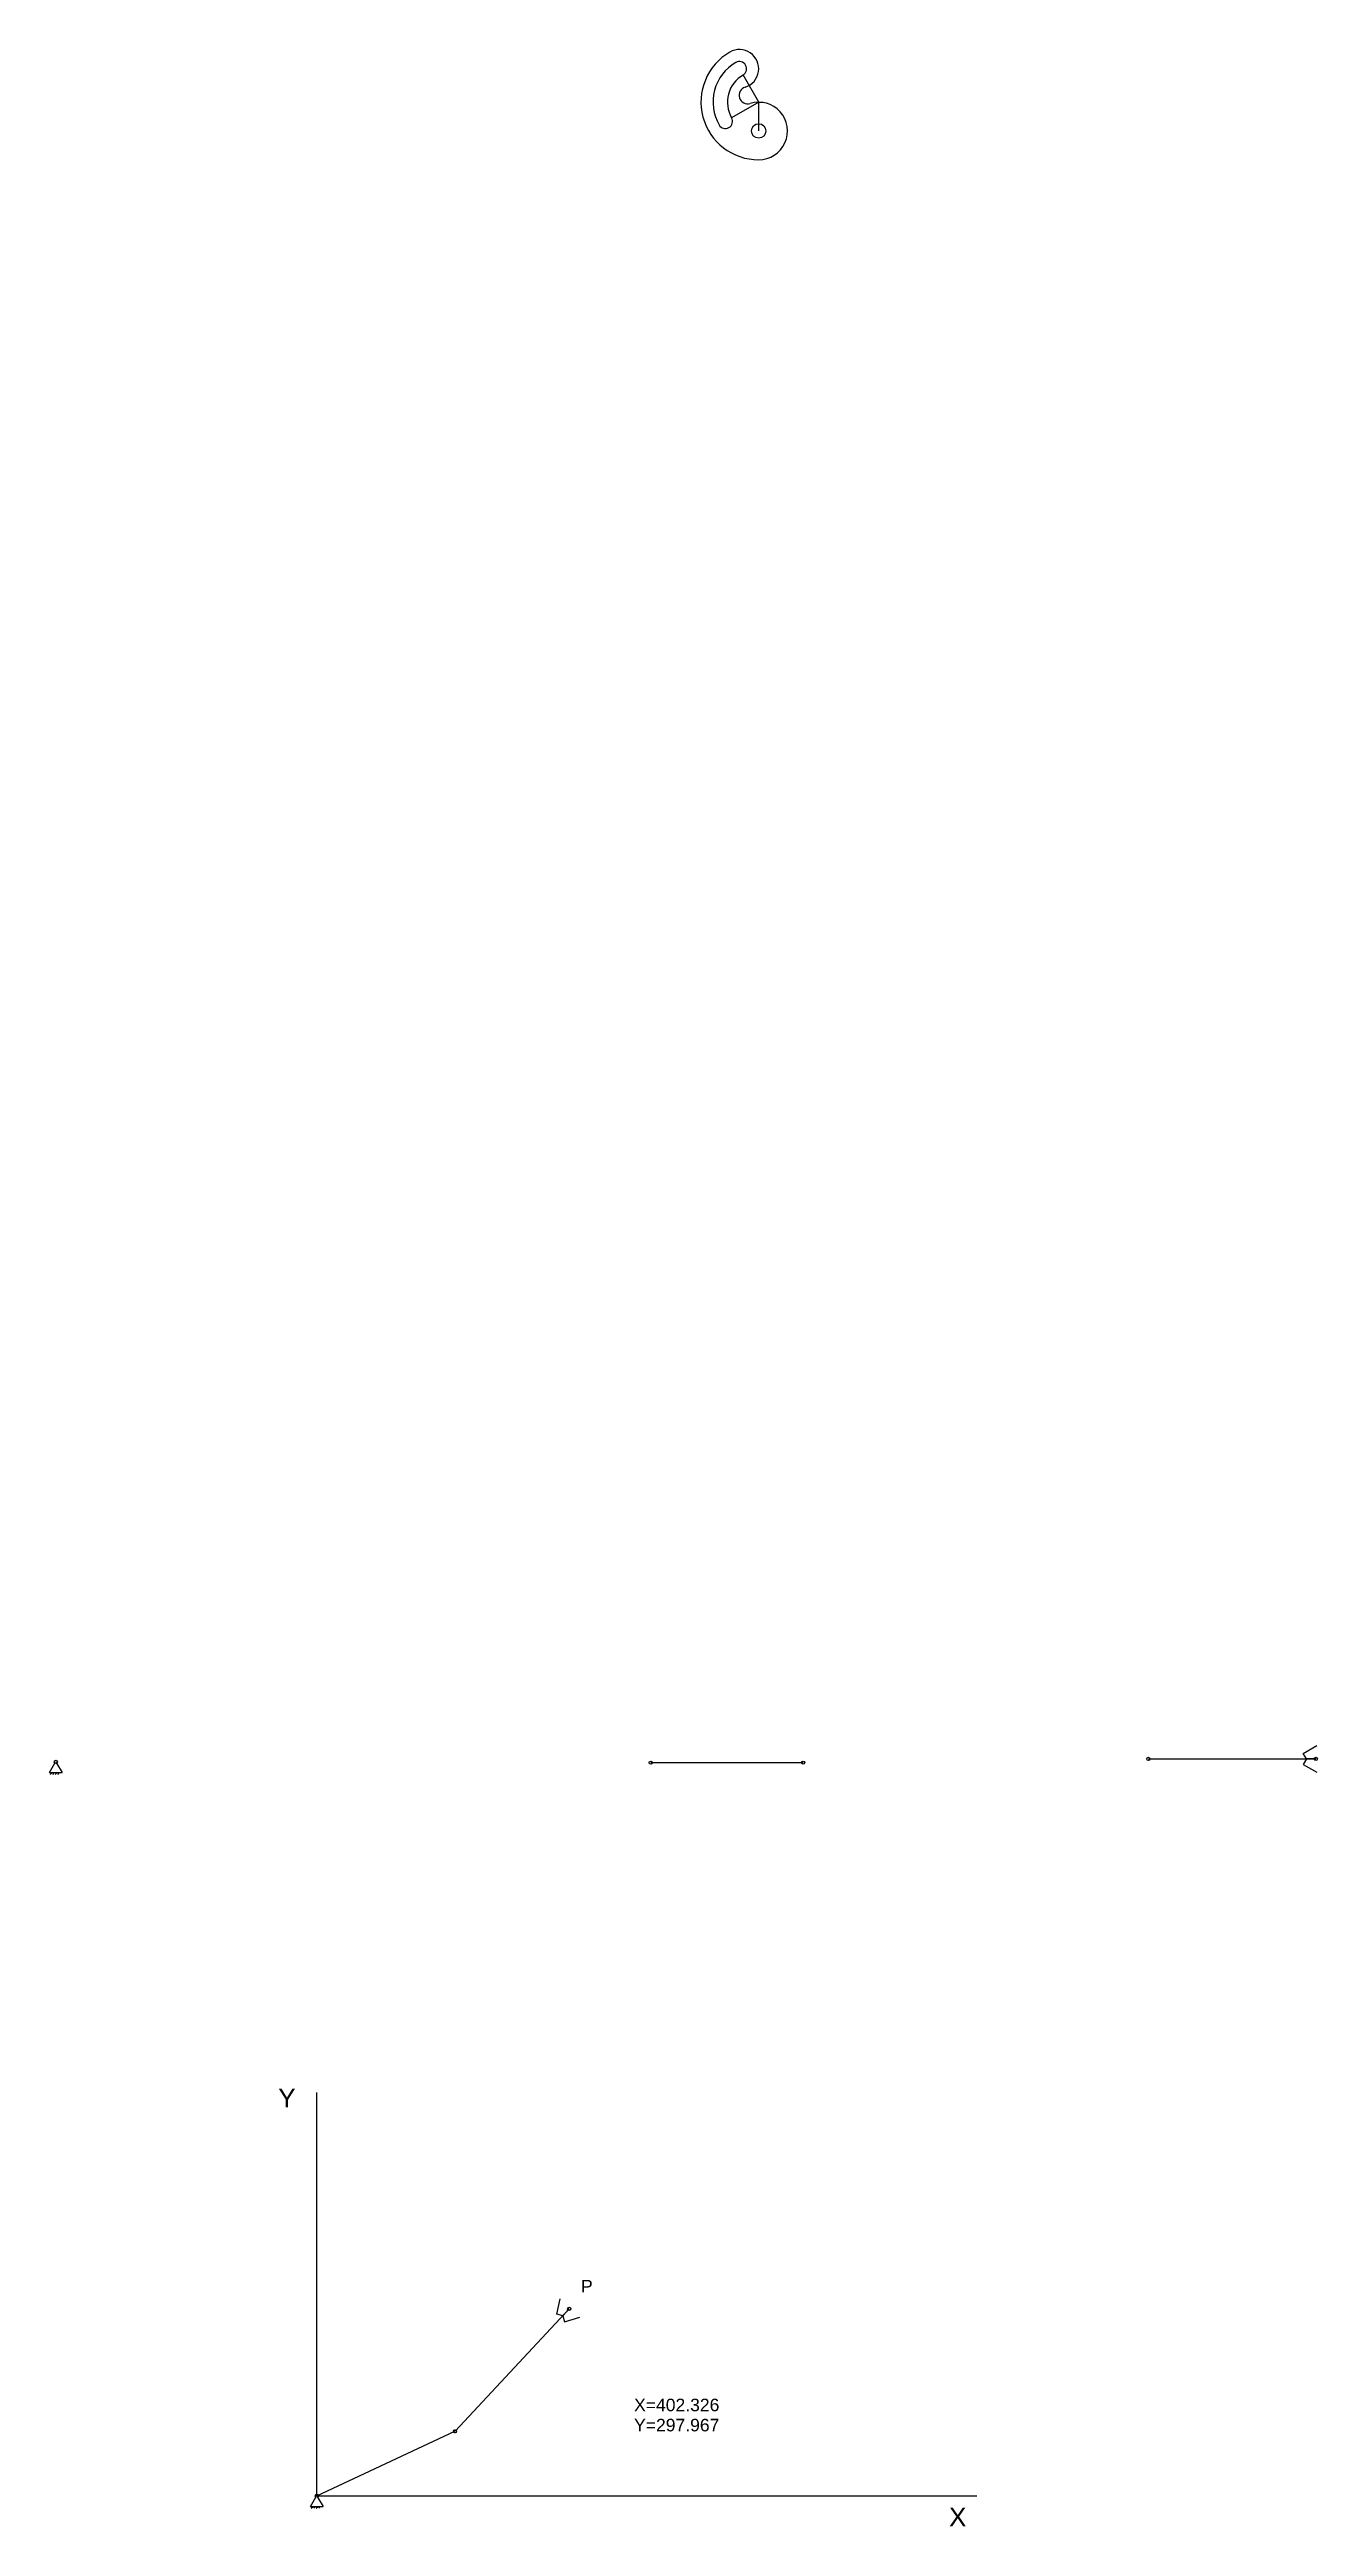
# Model space of a CAD drawing. Header units: millimetres. Extents: x -4981 to 8949, y 576 to 5223.
# Drawn here: x 897 to 2918, y 576 to 4525 of the extents above; entities that cross this region are included whole.
import ezdxf

# ---------------------------------------------------------------- set-up
doc = ezdxf.new("R2010")
doc.units = ezdxf.units.MM
doc.layers.add('Axis', color=130, linetype='Continuous')
doc.styles.get("Standard").update_dxf_attribs({"font": 'arial.ttf'})

msp = doc.modelspace()

# ---------------------------------------------------------------- texts
for s, height, p in [('Y', 30, (1261.2, 1244.2)), ('P', 20, (1744, 949.2)), ('X=402.326', 20, (1828.6, 759.8)), ('Y=297.967', 20, (1828.6, 727.7)), ('X', 30, (2330.5, 576.1))]:
    msp.add_text(s, height=height).set_placement(p)

# ---------------------------------------------------------------- blocks, each defined once
blk = doc.blocks.new('Block1')
for p, q in [((-10, -17.3), (-1.3, -2.2)), ((-10, -17.3), (10, -17.3)), ((-8.8, -20.1), (-6, -17.3)), ((-4.8, -20.1), (-2, -17.3)), ((-0.8, -20.1), (2, -17.3)), ((1.3, -2.2), (10, -17.3)), ((3.2, -20.1), (6, -17.3))]:
    blk.add_line(p, q)
blk.add_circle((0, 0), 2.5)
blk = doc.blocks.new('Block2')
blk.add_line((0, 0), (243, 0))
for centre in [(0, 0), (243, 0)]:
    blk.add_circle(centre, 2.5)
blk = doc.blocks.new('Block3')
for p, q in [((0, 0), (267, 0)), ((247, 8.7), (268.7, 21.2)), ((252, 0), (247, 8.7)), ((252, 0), (247, -8.7)), ((267, 0), (252, 0)), ((247, -8.7), (268.7, -21.2))]:
    blk.add_line(p, q)
for centre in [(0, 0), (267, 0)]:
    blk.add_circle(centre, 2.5)

# ---------------------------------------------------------------- linework, layer by layer
for q in [(1322.8, 1267.8), (2375, 625.1)]:
    msp.add_line((1322.8, 625.1), q)
msp.add_circle((2027.2, 4395.2), 11.5)
for centre, radius, start, end in [((2027.2, 4441.2), 92, 120, 270), ((2027.2, 4441.2), 72.8, 120, 210), ((1996.5, 4494.3), 30.7, 287.1921, 120), ((1996.5, 4494.3), 11.5, 300, 120), ((2027.2, 4441.2), 49.8, 120, 210), ((2009.6, 4452.1), 13.5, 107.1921, 287.1921), ((2027.2, 4395.2), 46, 270, 107.1921), ((1974.1, 4410.5), 11.5, 210, 30)]:
    msp.add_arc(centre, radius, start, end)
at = {"layer": 'Axis'}
for p, q in [((2027.2, 4441.2), (2002.3, 4484.4)), ((2027.2, 4441.2), (1984, 4416.3)), ((2027.2, 4395.2), (2027.2, 4441.2)), ((2027.2, 4441.2), (2034.5, 4441.2))]:
    msp.add_line(p, q, dxfattribs=at)

# ---------------------------------------------------------------- block references
for name, p in [('Block3', (2648.5, 1799.8)), ('Block1', (906.7, 1795.2)), ('Block2', (1855.1, 1793.9)), ('Block1', (1322.8, 625.1))]:
    msp.add_blockref(name, p)
for name, p, rotation in [('Block3', (1543.1, 727.8), 46.99999999999883), ('Block2', (1322.8, 625.1), 25.00000000000506)]:
    msp.add_blockref(name, p, dxfattribs=dict(rotation=rotation))

msp.set_redraw_order([(e.dxf.handle, doc.entitydb.next_handle()) for e in msp.query("TEXT MTEXT ATTDEF DIMENSION ARC_DIMENSION")])  # texts and dimensions are drawn at this point

doc.saveas('drawing.dxf')
